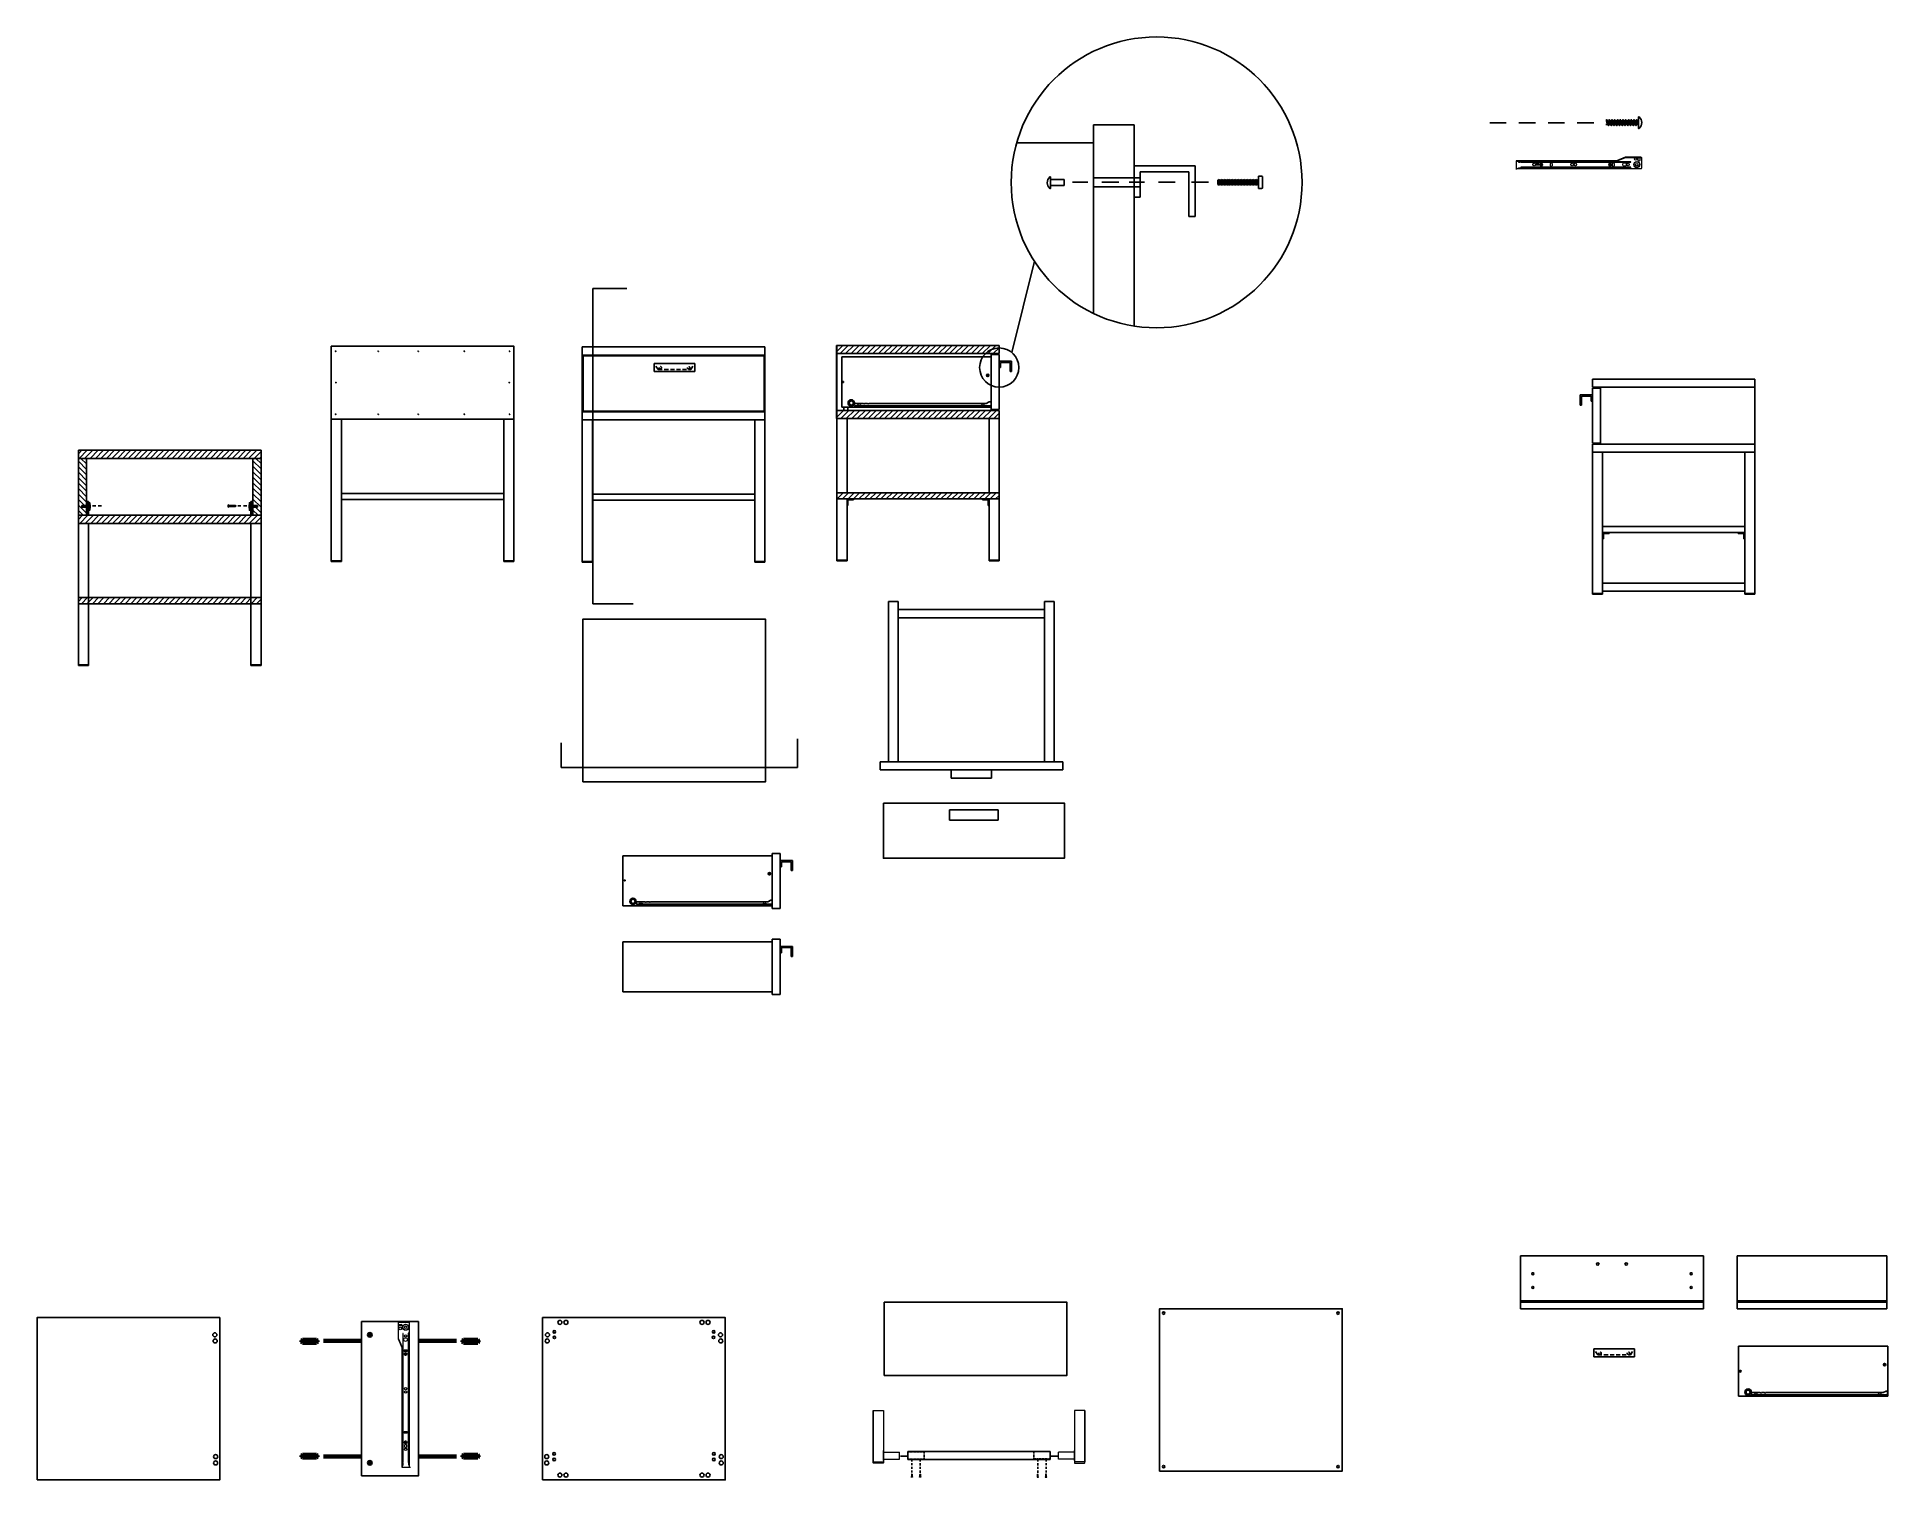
# Model space of a CAD drawing. Header units: millimetres. Extents: x 2356 to 2812, y 1436 to 1791.
import ezdxf

# ---------------------------------------------------------------- set-up
doc = ezdxf.new("R2010")
doc.units = ezdxf.units.MM
doc.linetypes.add('DASHDOT', pattern=[1, 0.5, -0.25, 0, -0.25])
doc.linetypes.add('HIDDEN', pattern=[0.375, 0.25, -0.125])
for name, color, linetype in [('A-FURN', 7, 'Continuous'), ('IN-FURN', 3, 'Continuous'), ('IN-FURN-STOR', 104, 'Continuous'), ('IN-FURN-WKSF', 4, 'Continuous'), ('linee di prosp', 6, 'Continuous'), ('linee in prospettp', 252, 'Continuous'), ('viti e cerniere', 3, 'Continuous')]:
    doc.layers.add(name, color=color, linetype=linetype)
doc.layers.add('quote', color=1, linetype='Continuous', lineweight=15)
doc.layers.add('Simbologia', color=8, linetype='DASHDOT', lineweight=18)

# ---------------------------------------------------------------- blocks, each defined once
blk = doc.blocks.new('incastro vite')
at = {"layer": 'viti e cerniere'}
for p, q in [((55.801, 429.174), (55.801, 429.985)), ((55.801, 427.736), (55.801, 428.548)), ((55.801, 426.299), (55.801, 427.11)), ((55.801, 424.861), (55.801, 425.672)), ((55.876, 424.191), (55.876, 424.267)), ((55.876, 424.055), (55.876, 424.131)), ((55.876, 423.919), (55.876, 423.996)), ((55.876, 423.784), (55.876, 423.86)), ((55.876, 423.648), (55.876, 423.725)), ((55.876, 423.513), (55.876, 423.589)), ((55.876, 423.377), (55.876, 423.454)), ((55.876, 423.241), (55.876, 423.318)), ((55.876, 423.106), (55.876, 423.182)), ((55.69, 422.885), (55.69, 422.961)), ((55.69, 422.749), (55.69, 422.826)), ((55.69, 422.665), (55.69, 422.69)), ((55.876, 422.97), (55.876, 423.047)), ((55.876, 422.835), (55.876, 422.911)), ((55.876, 422.699), (55.876, 422.776))]:
    blk.add_line(p, q, dxfattribs=at)
for points in [[(55.933, 424.131), (55.876, 424.191), (55.69, 424.24), (55.633, 424.24), (55.933, 424.131), (55.876, 424.131), (55.69, 424.181), (55.633, 424.24)], [(55.933, 423.996), (55.876, 424.055), (55.69, 424.105), (55.633, 424.105), (55.933, 423.996), (55.876, 423.996), (55.69, 424.046), (55.633, 424.105)], [(55.933, 423.86), (55.876, 423.919), (55.69, 423.969), (55.633, 423.969), (55.933, 423.86), (55.876, 423.86), (55.69, 423.91), (55.633, 423.969)], [(55.933, 423.725), (55.876, 423.784), (55.69, 423.834), (55.633, 423.834), (55.933, 423.725), (55.876, 423.725), (55.69, 423.775), (55.633, 423.834)], [(55.933, 423.589), (55.876, 423.648), (55.69, 423.698), (55.633, 423.698), (55.933, 423.589), (55.876, 423.589), (55.69, 423.639), (55.633, 423.698)], [(55.933, 423.454), (55.876, 423.513), (55.69, 423.563), (55.633, 423.563), (55.933, 423.454), (55.876, 423.454), (55.69, 423.503), (55.633, 423.563)], [(55.933, 423.318), (55.876, 423.377), (55.69, 423.427), (55.633, 423.427), (55.933, 423.318), (55.876, 423.318), (55.69, 423.368), (55.633, 423.427)], [(55.933, 423.182), (55.876, 423.241), (55.69, 423.291), (55.633, 423.291), (55.933, 423.182), (55.876, 423.182), (55.69, 423.232), (55.633, 423.291)], [(55.933, 423.047), (55.876, 423.106), (55.69, 423.156), (55.633, 423.156), (55.933, 423.047), (55.876, 423.047), (55.69, 423.097), (55.633, 423.156)], [(55.933, 422.911), (55.876, 422.97), (55.69, 423.02), (55.633, 423.02), (55.933, 422.911), (55.876, 422.911), (55.69, 422.961), (55.633, 423.02)], [(55.933, 422.776), (55.876, 422.835), (55.69, 422.885), (55.633, 422.885), (55.933, 422.776), (55.876, 422.776), (55.69, 422.826), (55.633, 422.885)], [(55.909, 422.665), (55.876, 422.699), (55.69, 422.749), (55.633, 422.749), (55.864, 422.665)], [(55.783, 422.665), (55.69, 422.69), (55.633, 422.749)]]:
    blk.add_lwpolyline(points, dxfattribs=at)
blk.add_lwpolyline([(55.5, 422.665), (55.5, 422.628, 0.451416), (56.066, 422.628), (56.066, 422.665)], format="xyb", close=True, dxfattribs=at)
blk = doc.blocks.new('binariocomodinoprosp')
at = {"layer": 'linee di prosp'}
for p, q in [((-0.03, 3.14), (-0.03, 0.02)), ((0, 3.16), (0.47, 3.16)), ((0, 0), (0.47, 0)), ((0.1, 0.12), (0.1, 3.02)), ((0.47, 3.02), (0.1, 3.02)), ((0.1, 3.02), (0.23, 2.72)), ((0.23, 1.45), (0.1, 0.12)), ((0.47, 0.12), (0.1, 0.12)), ((0.23, 2.72), (0.23, 1.45)), ((0.47, 3.16), (0.47, 3.02)), ((0.47, 0), (0.47, 0.12))]:
    blk.add_line(p, q, dxfattribs=at)
for points in [[(0.39, 2.26), (0.18, 2.26), (0.18, 1.63), (0.39, 1.63)], [(0.82, 1.58), (0.92, 1.58), (0.92, 2.33), (0.82, 2.33)]]:
    blk.add_lwpolyline(points, dxfattribs=at)
blk.add_lwpolyline([(0.39, 2.87), (0.82, 2.87), (0.82, 1.03), (0.39, 1.03)], close=True, dxfattribs=at)
for centre, start, end in [((0, 3.13), 87.1352, 172.8843), ((0, 0.03), 198.031, 272.8648)]:
    blk.add_arc(centre, 0.0309, start, end, dxfattribs=at)
at = {"layer": 'linee in prospettp'}
for p, q in [((0.47, 2.87), (0.47, 3.02)), ((0.47, 0.12), (0.47, 1.03))]:
    blk.add_line(p, q, dxfattribs=at)

msp = doc.modelspace()

# ---------------------------------------------------------------- hatches: boundary and pattern name
at = {"layer": 'IN-FURN-STOR'}
h = msp.add_hatch(dxfattribs=at)
h.set_pattern_fill('ANSI31', color=256, scale=0.3)
h.paths.add_polyline_path([(2593.16, 1715.42), (2553.17, 1715.42), (2553.17, 1713.42), (2593.16, 1713.42)])
h.paths.add_polyline_path([(2593.16, 1699.42), (2553.17, 1699.42), (2553.17, 1697.42), (2593.16, 1697.42)])
h = msp.add_hatch(dxfattribs=at)
h.set_pattern_fill('ANSI31', color=256, scale=0.3)
h.paths.add_polyline_path([(2411.33, 1689.61), (2366.33, 1689.61), (2366.33, 1687.61), (2411.33, 1687.61)])
h.paths.add_polyline_path([(2411.33, 1673.61), (2366.33, 1673.61), (2366.33, 1671.61), (2411.33, 1671.61)])
h.paths.add_polyline_path([(2368.83, 1653.33), (2366.33, 1653.33), (2366.33, 1651.83), (2368.83, 1651.83)])
h.paths.add_polyline_path([(2408.83, 1653.33), (2368.83, 1653.33), (2368.83, 1651.83), (2408.83, 1651.83)])
h.paths.add_polyline_path([(2411.33, 1653.33), (2408.83, 1653.33), (2408.83, 1651.83), (2411.33, 1651.83)])
h = msp.add_hatch(dxfattribs=at)
h.set_pattern_fill('ANSI31', color=256, scale=0.3, angle=90)
h.paths.add_polyline_path([(2411.33, 1687.61), (2409.33, 1687.61), (2409.33, 1673.61), (2411.33, 1673.61)])
h.paths.add_polyline_path([(2368.33, 1687.61), (2366.33, 1687.61), (2366.33, 1673.61), (2368.33, 1673.61), (2368.33, 1673.83), (2368.31, 1673.83), (2368.31, 1676.99), (2368.33, 1676.99)])
h = msp.add_hatch(dxfattribs=at)
h.set_pattern_fill('ANSI31', color=256, scale=0.3)
h.paths.add_polyline_path([(2593.16, 1679.14), (2553.17, 1679.15), (2553.17, 1677.65), (2593.16, 1677.64)])

# ---------------------------------------------------------------- linework, layer by layer
at = {"lineweight": 5}
for p, q in [((2742.97, 1760.8), (2742.97, 1760.9)), ((2747.43, 1761.72), (2751.34, 1761.72)), ((2445.22, 1470.83), (2445.22, 1474.75)), ((2446.15, 1466.37), (2446.05, 1466.37))]:
    msp.add_line(p, q, dxfattribs=at)
for p, q in [((2626.37, 1759.71), (2641.39, 1759.71)), ((2627.87, 1758.21), (2639.89, 1758.21)), ((2627.87, 1758.21), (2627.87, 1751.95)), ((2639.89, 1747.21), (2639.89, 1758.21)), ((2641.39, 1747.21), (2641.39, 1759.71)), ((2627.87, 1751.95), (2626.37, 1751.95)), ((2641.39, 1747.21), (2639.89, 1747.21)), ((2473.62, 1715.25), (2428.62, 1715.25)), ((2428.62, 1715.25), (2428.62, 1662.25)), ((2428.62, 1715.25), (2428.62, 1713.25)), ((2473.62, 1662.25), (2473.62, 1715.25)), ((2535.45, 1715.08), (2490.45, 1715.08)), ((2490.45, 1715.08), (2490.45, 1662.08)), ((2490.45, 1715.08), (2490.45, 1713.08)), ((2535.45, 1662.08), (2535.45, 1715.08)), ((2593.16, 1715.42), (2553.16, 1715.42)), ((2553.16, 1715.42), (2553.16, 1662.42)), ((2553.17, 1662.42), (2553.17, 1715.42)), ((2593.16, 1713.42), (2593.16, 1715.42)), ((2490.45, 1713.08), (2535.45, 1713.08)), ((2593.16, 1713.42), (2553.16, 1713.42)), ((2591.16, 1713.21), (2591.16, 1713.42)), ((2593.16, 1713.21), (2591.16, 1713.21)), ((2591.16, 1713.21), (2591.16, 1699.63)), ((2593.16, 1699.63), (2593.16, 1713.21)), ((2593.16, 1713.21), (2593.16, 1699.63)), ((2593.16, 1711.54), (2596.17, 1711.54)), ((2593.46, 1709.99), (2593.16, 1709.99)), ((2593.46, 1711.24), (2595.87, 1711.24)), ((2593.46, 1711.24), (2593.46, 1709.99)), ((2595.87, 1709.04), (2595.87, 1711.24)), ((2596.17, 1709.04), (2596.17, 1711.54)), ((2596.17, 1709.04), (2595.87, 1709.04)), ((2739.29, 1705.14), (2739.29, 1707.14)), ((2739.29, 1707.14), (2779.29, 1707.14)), ((2739.29, 1705.14), (2779.29, 1705.14)), ((2741.29, 1704.92), (2741.29, 1705.14)), ((2779.29, 1707.14), (2779.29, 1654.14)), ((2779.29, 1654.14), (2779.29, 1707.14)), ((2739.29, 1703.25), (2736.29, 1703.25)), ((2736.29, 1700.75), (2736.29, 1703.25)), ((2736.29, 1700.75), (2736.59, 1700.75)), ((2738.99, 1702.95), (2736.59, 1702.95)), ((2736.59, 1700.75), (2736.59, 1702.95)), ((2738.99, 1702.95), (2738.99, 1701.7)), ((2738.99, 1701.7), (2739.29, 1701.7)), ((2739.29, 1691.34), (2739.29, 1704.92)), ((2739.29, 1704.92), (2741.29, 1704.92)), ((2739.29, 1704.92), (2739.29, 1691.34)), ((2741.29, 1704.92), (2741.29, 1691.34)), ((2428.62, 1699.25), (2428.62, 1697.25)), ((2428.62, 1697.25), (2473.62, 1697.25)), ((2428.62, 1697.25), (2451.12, 1697.25)), ((2431.12, 1662.25), (2431.12, 1697.25)), ((2471.12, 1662.25), (2471.12, 1697.25)), ((2473.62, 1699.25), (2473.62, 1678.97)), ((2490.45, 1699.08), (2535.45, 1699.08)), ((2490.45, 1699.08), (2490.45, 1697.08)), ((2490.45, 1697.08), (2535.45, 1697.08)), ((2492.95, 1662.08), (2492.95, 1697.08)), ((2532.95, 1662.08), (2532.95, 1697.08)), ((2535.45, 1699.08), (2535.45, 1678.8)), ((2593.16, 1699.42), (2553.16, 1699.42)), ((2593.16, 1697.42), (2553.16, 1697.42)), ((2555.67, 1679.15), (2555.67, 1697.42)), ((2590.66, 1679.15), (2590.66, 1697.42)), ((2593.16, 1699.63), (2591.16, 1699.63)), ((2591.16, 1699.63), (2591.16, 1699.42)), ((2593.16, 1662.42), (2593.16, 1699.42)), ((2593.16, 1662.42), (2593.16, 1697.42)), ((2411.33, 1689.61), (2366.33, 1689.61)), ((2366.33, 1689.61), (2366.33, 1636.61)), ((2366.33, 1689.61), (2366.33, 1687.61)), ((2366.33, 1687.61), (2411.33, 1687.61)), ((2411.33, 1636.61), (2411.33, 1689.61)), ((2739.29, 1691.34), (2741.29, 1691.34)), ((2739.29, 1654.14), (2739.29, 1691.13)), ((2739.29, 1691.13), (2779.29, 1691.13)), ((2739.29, 1689.14), (2779.29, 1689.14)), ((2739.29, 1654.14), (2739.29, 1689.14)), ((2741.29, 1691.34), (2741.29, 1691.13)), ((2741.79, 1654.14), (2741.79, 1689.14)), ((2776.79, 1654.14), (2776.79, 1689.14)), ((2428.62, 1678.97), (2428.62, 1677.47)), ((2471.12, 1678.97), (2431.12, 1678.97)), ((2490.45, 1678.8), (2490.45, 1677.3)), ((2532.95, 1678.8), (2492.95, 1678.8)), ((2590.66, 1679.15), (2555.67, 1679.15)), ((2366.33, 1673.61), (2411.33, 1673.61)), ((2366.33, 1673.61), (2366.33, 1671.61)), ((2411.33, 1673.61), (2411.33, 1653.33)), ((2431.12, 1677.47), (2471.12, 1677.47)), ((2492.95, 1677.3), (2532.95, 1677.3)), ((2555.67, 1662.42), (2555.67, 1677.65)), ((2590.66, 1677.65), (2555.67, 1677.65)), ((2555.67, 1676.05), (2555.9, 1676.05)), ((2555.9, 1676.05), (2555.9, 1677.41)), ((2557.26, 1677.41), (2555.9, 1677.41)), ((2557.26, 1677.65), (2557.26, 1677.41)), ((2589.07, 1677.65), (2589.07, 1677.41)), ((2589.07, 1677.41), (2590.43, 1677.41)), ((2590.43, 1676.05), (2590.43, 1677.41)), ((2590.66, 1676.05), (2590.43, 1676.05)), ((2590.66, 1662.42), (2590.66, 1677.65)), ((2366.33, 1671.61), (2411.33, 1671.61)), ((2368.83, 1636.61), (2368.83, 1671.61)), ((2408.83, 1636.61), (2408.83, 1671.61)), ((2741.79, 1670.86), (2776.79, 1670.86)), ((2741.79, 1669.36), (2776.79, 1669.36)), ((2742.03, 1667.77), (2742.03, 1669.12)), ((2743.38, 1669.12), (2742.03, 1669.12)), ((2743.38, 1669.36), (2743.38, 1669.12)), ((2775.2, 1669.36), (2775.2, 1669.12)), ((2775.2, 1669.12), (2776.55, 1669.12)), ((2776.55, 1667.77), (2776.55, 1669.12)), ((2741.79, 1667.77), (2742.03, 1667.77)), ((2776.79, 1667.77), (2776.55, 1667.77)), ((2428.62, 1662.42), (2431.12, 1662.42)), ((2428.62, 1662.25), (2431.12, 1662.25)), ((2428.62, 1662.25), (2431.12, 1662.25)), ((2471.12, 1662.42), (2473.62, 1662.42)), ((2471.12, 1662.25), (2473.62, 1662.25)), ((2473.62, 1662.25), (2471.12, 1662.25)), ((2490.45, 1662.25), (2492.95, 1662.25)), ((2490.45, 1662.08), (2492.95, 1662.08)), ((2490.45, 1662.08), (2492.95, 1662.08)), ((2532.95, 1662.25), (2535.45, 1662.25)), ((2532.95, 1662.08), (2535.45, 1662.08)), ((2535.45, 1662.08), (2532.95, 1662.08)), ((2555.67, 1662.59), (2553.17, 1662.59)), ((2555.67, 1662.42), (2553.17, 1662.42)), ((2553.17, 1662.42), (2555.67, 1662.42)), ((2593.16, 1662.59), (2590.66, 1662.59)), ((2593.16, 1662.42), (2590.66, 1662.42)), ((2590.66, 1662.42), (2593.16, 1662.42)), ((2411.33, 1653.33), (2366.33, 1653.33)), ((2366.33, 1653.33), (2366.33, 1651.83)), ((2366.33, 1651.83), (2411.33, 1651.83)), ((2739.29, 1654.31), (2741.79, 1654.31)), ((2739.29, 1654.14), (2741.79, 1654.14)), ((2741.79, 1654.14), (2739.29, 1654.14)), ((2776.79, 1654.31), (2779.29, 1654.31)), ((2776.79, 1654.14), (2779.29, 1654.14)), ((2779.29, 1654.14), (2776.79, 1654.14)), ((2535.59, 1607.99), (2535.59, 1647.99)), ((2366.33, 1636.78), (2368.83, 1636.78)), ((2408.83, 1636.78), (2411.33, 1636.78)), ((2366.33, 1636.61), (2368.83, 1636.61)), ((2366.33, 1636.61), (2368.83, 1636.61)), ((2408.83, 1636.61), (2411.33, 1636.61)), ((2411.33, 1636.61), (2408.83, 1636.61)), ((2535.59, 1607.99), (2490.59, 1607.99)), ((2586.92, 1601.04), (2580.92, 1601.04)), ((2580.92, 1601.04), (2580.92, 1598.54)), ((2592.92, 1601.04), (2586.92, 1601.04)), ((2592.92, 1598.54), (2592.92, 1601.04)), ((2580.92, 1598.54), (2592.92, 1598.54)), ((2539.24, 1590.34), (2537.24, 1590.34)), ((2537.24, 1590.34), (2537.24, 1576.76)), ((2539.24, 1590.34), (2539.24, 1576.76)), ((2539.24, 1588.59), (2542.25, 1588.59)), ((2539.54, 1587.04), (2539.24, 1587.04)), ((2539.54, 1588.29), (2541.95, 1588.29)), ((2539.54, 1588.29), (2539.54, 1587.04)), ((2541.95, 1586.09), (2541.95, 1588.29)), ((2542.25, 1586.09), (2542.25, 1588.59)), ((2542.25, 1586.09), (2541.95, 1586.09)), ((2539.24, 1576.76), (2537.24, 1576.76)), ((2539.24, 1569.17), (2537.24, 1569.17)), ((2537.24, 1569.17), (2537.24, 1555.59)), ((2539.24, 1569.17), (2539.24, 1555.59)), ((2539.24, 1567.42), (2542.25, 1567.42)), ((2539.54, 1565.87), (2539.24, 1565.87)), ((2539.54, 1567.12), (2541.95, 1567.12)), ((2539.54, 1567.12), (2539.54, 1565.87)), ((2541.95, 1564.92), (2541.95, 1567.12)), ((2542.25, 1564.92), (2541.95, 1564.92)), ((2542.25, 1564.92), (2542.25, 1567.42)), ((2539.24, 1555.59), (2537.24, 1555.59)), ((2677.64, 1438.18), (2677.64, 1478.18)), ((2401.15, 1435.99), (2401.15, 1475.99)), ((2525.69, 1435.99), (2525.69, 1475.99)), ((2812.07, 1468.96), (2812.07, 1456.62))]:
    msp.add_line(p, q)
for points in [[(2751.17, 1761.8), (2747.37, 1761.8), (2745.23, 1760.9), (2720.49, 1760.9), (2720.49, 1758.8)], [(2720.49, 1760.8), (2745.23, 1760.8), (2747.43, 1761.72)], [(2721.03, 1760.8), (2721.03, 1760.6), (2721.48, 1760.6), (2721.48, 1760.8)], [(2748.71, 1760.7), (2721.64, 1760.7), (2721.64, 1760.6), (2748.71, 1760.6), (2748.71, 1760.7)], [(2725.47, 1760.22), (2725.47, 1760.22), (2726.07, 1760.22)], [(2728.92, 1759.69), (2728.92, 1759.69), (2728.92, 1760.29)], [(2729.32, 1760.29), (2729.32, 1760.29), (2729.32, 1759.69)], [(2744.22, 1759.69), (2744.22, 1759.69), (2744.22, 1760.29)], [(2744.62, 1760.29), (2744.62, 1760.29), (2744.62, 1759.69)], [(2750.53, 1761.02), (2750.53, 1761.02), (2750.53, 1761.62)], [(2750.93, 1761.62), (2750.93, 1761.62), (2750.93, 1761.02)], [(2751.41, 1759.16), (2751.41, 1761.65)], [(2720.49, 1759), (2751.21, 1759)], [(2721.03, 1759), (2721.03, 1759.2), (2721.48, 1759.2), (2721.48, 1759)], [(2748.76, 1759.34), (2721.64, 1759.34), (2721.64, 1759.24), (2748.76, 1759.24), (2748.76, 1759.34)], [(2748.06, 1759.24), (2721.64, 1759.24), (2721.64, 1759.14), (2748.76, 1759.14), (2748.76, 1759.24)], [(2726.07, 1759.82), (2726.07, 1759.82), (2725.47, 1759.82)], [(2445.14, 1474.57), (2445.14, 1470.77), (2446.05, 1468.63), (2446.05, 1439.12), (2448.14, 1439.12)], [(2447.79, 1474.81), (2445.29, 1474.81)], [(2445.32, 1474.33), (2445.32, 1474.33), (2445.92, 1474.33)], [(2445.92, 1473.93), (2445.92, 1473.93), (2445.32, 1473.93)], [(2447.94, 1439.12), (2447.94, 1474.61)], [(2446.15, 1439.12), (2446.15, 1468.63), (2445.22, 1470.83)], [(2446.25, 1472.11), (2446.25, 1440.26), (2446.35, 1440.26), (2446.35, 1472.11), (2446.25, 1472.11)], [(2447.6, 1472.16), (2447.6, 1440.26), (2447.7, 1440.26), (2447.7, 1472.16), (2447.6, 1472.16)], [(2447.7, 1471.46), (2447.7, 1440.26), (2447.8, 1440.26), (2447.8, 1472.16), (2447.7, 1472.16)], [(2446.66, 1468.02), (2446.66, 1468.02), (2447.26, 1468.02)], [(2447.26, 1467.62), (2447.26, 1467.62), (2446.66, 1467.62)], [(2446.66, 1447.94), (2446.66, 1447.94), (2447.26, 1447.94)], [(2447.26, 1447.54), (2447.26, 1447.54), (2446.66, 1447.54)], [(2446.73, 1444.09), (2446.73, 1444.09), (2446.73, 1444.69)], [(2447.13, 1444.69), (2447.13, 1444.69), (2447.13, 1444.09)], [(2446.15, 1439.65), (2446.35, 1439.65), (2446.35, 1440.1), (2446.15, 1440.1)], [(2447.94, 1439.65), (2447.74, 1439.65), (2447.74, 1440.1), (2447.94, 1440.1)]]:
    msp.add_lwpolyline(points, dxfattribs=at)
for points in [[(2428.62, 1715.25), (2473.62, 1715.25), (2473.62, 1697.25), (2428.62, 1697.25)], [(2490.45, 1713.08), (2535.45, 1713.08), (2535.45, 1699.08), (2490.45, 1699.08)], [(2490.65, 1712.88), (2535.25, 1712.88), (2535.25, 1699.28), (2490.65, 1699.28)], [(2366.33, 1687.61), (2411.33, 1687.61), (2411.33, 1673.61), (2366.33, 1673.61)], [(2564.62, 1602.72), (2609.22, 1602.72), (2609.22, 1589.12), (2564.62, 1589.12)]]:
    msp.add_lwpolyline(points, close=True)
for centre, radius in [((2724.92, 1760.01), 0.3), ((2734.27, 1760.01), 0.3), ((2735.07, 1760.01), 0.3), ((2747.17, 1760.01), 0.442), ((2748.06, 1760.01), 0.3), ((2750.2, 1760), 0.749), ((2750.2, 1760), 0.685), ((2749.9, 1761.34), 0.3), ((2750.2, 1760), 0.295), ((2445.6, 1473.31), 0.3), ((2446.94, 1473.61), 0.749), ((2446.94, 1473.61), 0.685), ((2446.94, 1473.61), 0.295), ((2446.93, 1470.57), 0.442), ((2446.93, 1471.46), 0.3), ((2446.93, 1458.47), 0.3), ((2446.93, 1457.67), 0.3), ((2446.93, 1443.54), 0.3)]:
    msp.add_circle(centre, radius, dxfattribs=at)
for centre in [(2429.71, 1714.01), (2440.2, 1714.01), (2450.04, 1714.01), (2461.41, 1714.01), (2472.54, 1714.01), (2429.76, 1706.31), (2472.48, 1706.31), (2429.71, 1698.49), (2440.2, 1698.49), (2450.04, 1698.49), (2461.41, 1698.49), (2472.54, 1698.49)]:
    msp.add_circle(centre, 0.064)
for centre, radius, start, end in [((2725.65, 1760.02), 0.272, 132.5545, 227.4455), ((2725.88, 1760.02), 0.272, 312.5545, 47.4455), ((2729.12, 1760.1), 0.272, 42.5545, 137.4455), ((2744.42, 1760.1), 0.272, 42.5545, 137.4455), ((2750.73, 1761.44), 0.272, 42.5545, 137.4455), ((2750.73, 1761.2), 0.272, 222.5545, 317.4455), ((2751.23, 1761.62), 0.181, 8.2594, 96.5134), ((2729.12, 1759.87), 0.272, 222.5545, 317.4455), ((2744.42, 1759.87), 0.272, 222.5545, 317.4455), ((2751.23, 1759.18), 0.181, 263.4866, 351.7406), ((2445.32, 1474.63), 0.181, 98.2594, 186.5134), ((2445.51, 1474.13), 0.272, 132.5545, 227.4455), ((2445.74, 1474.13), 0.272, 312.5545, 47.4455), ((2447.76, 1474.63), 0.181, 353.4866, 81.7406), ((2446.84, 1467.82), 0.272, 132.5545, 227.4455), ((2447.07, 1467.82), 0.272, 312.5545, 47.4455), ((2446.84, 1447.74), 0.272, 132.5545, 227.4455), ((2447.07, 1447.74), 0.272, 312.5545, 47.4455), ((2446.93, 1444.5), 0.272, 42.5545, 137.4455), ((2446.93, 1444.27), 0.272, 222.5545, 317.4455)]:
    msp.add_arc(centre, radius, start, end, dxfattribs=at)
at = {"layer": 'IN-FURN'}
for p, q in [((2518.16, 1711.01), (2508.16, 1711.01)), ((2508.16, 1711.01), (2508.16, 1709.01)), ((2518.16, 1709.01), (2518.16, 1711.01)), ((2508.16, 1709.01), (2518.16, 1709.01)), ((2581.29, 1610.89), (2581.29, 1608.89)), ((2591.29, 1608.89), (2591.29, 1610.89)), ((2581.29, 1608.89), (2591.29, 1608.89)), ((2721.59, 1491.18), (2766.59, 1491.18)), ((2721.59, 1491.18), (2721.59, 1478.18)), ((2766.59, 1491.18), (2766.59, 1478.18)), ((2721.59, 1478.18), (2766.59, 1478.18)), ((2749.62, 1468.3), (2739.62, 1468.3)), ((2739.62, 1468.3), (2739.62, 1466.3)), ((2749.62, 1466.3), (2749.62, 1468.3)), ((2739.62, 1466.3), (2749.62, 1466.3))]:
    msp.add_line(p, q, dxfattribs=at)
at = {"layer": 'IN-FURN', "linetype": 'HIDDEN', "ltscale": 4}
for p, q in [((2509.16, 1709.51), (2508.16, 1711.01)), ((2517.16, 1709.51), (2518.16, 1711.01)), ((2509.16, 1709.51), (2517.16, 1709.51)), ((2740.62, 1466.8), (2739.62, 1468.3)), ((2748.62, 1466.8), (2749.62, 1468.3)), ((2740.62, 1466.8), (2748.62, 1466.8))]:
    msp.add_line(p, q, dxfattribs=at)
at = {"layer": 'IN-FURN-STOR', "color": 0}
for p, q in [((2616.4, 1769.78), (2616.37, 1767.7)), ((2626.37, 1769.78), (2616.4, 1769.78)), ((2626.37, 1720.21), (2626.37, 1769.78)), ((2743.2, 1769.87), (2743.33, 1770.8)), ((2744.01, 1770.8), (2743.63, 1770.8)), ((2744.69, 1770.8), (2744.31, 1770.8)), ((2745.37, 1770.8), (2744.98, 1770.8)), ((2746.04, 1770.8), (2745.66, 1770.8)), ((2746.72, 1770.8), (2746.34, 1770.8)), ((2747.4, 1770.8), (2747.02, 1770.8)), ((2748.08, 1770.8), (2747.7, 1770.8)), ((2748.76, 1770.8), (2748.37, 1770.8)), ((2749.43, 1770.8), (2749.05, 1770.8)), ((2616.37, 1765.39), (2597.48, 1765.39)), ((2616.37, 1767.7), (2616.37, 1723.33)), ((2609.12, 1756.29), (2609.12, 1754.8)), ((2613.28, 1755.63), (2611.23, 1755.63)), ((2614.99, 1755.63), (2613.28, 1755.63)), ((2618.42, 1755.63), (2622.58, 1755.63)), ((2627.21, 1755.63), (2625.16, 1755.63)), ((2628.93, 1755.63), (2627.21, 1755.63)), ((2632.35, 1755.63), (2636.51, 1755.63)), ((2640.53, 1755.63), (2644.68, 1755.63)), ((2647.04, 1755.12), (2647.04, 1756.12)), ((2657.04, 1754.12), (2657.04, 1757.12)), ((2626.37, 1751.95), (2626.37, 1720.21)), ((2596.27, 1713.7), (2601.83, 1736.18)), ((2493.04, 1720.07), (2493.04, 1651.82)), ((2553.16, 1715.42), (2553.11, 1715.42)), ((2553.11, 1715.42), (2553.11, 1697.43)), ((2591.16, 1712.6), (2554.35, 1712.6)), ((2554.35, 1712.6), (2554.35, 1700.26)), ((2553.11, 1697.43), (2553.11, 1697.42)), ((2553.11, 1697.42), (2553.17, 1697.42)), ((2591.16, 1700.26), (2554.35, 1700.26)), ((2366.33, 1689.61), (2366.33, 1687.61)), ((2366.33, 1687.61), (2368.33, 1687.61)), ((2368.33, 1687.61), (2368.33, 1673.61)), ((2411.33, 1687.61), (2409.33, 1687.61)), ((2409.33, 1687.61), (2409.33, 1673.61)), ((2368.33, 1676.01), (2367.2, 1676.01)), ((2367.2, 1676.01), (2367.2, 1675.6)), ((2367.2, 1675.6), (2368.33, 1675.6)), ((2409.33, 1676.01), (2410.47, 1676.01)), ((2410.47, 1675.6), (2409.33, 1675.6)), ((2410.47, 1676.01), (2410.47, 1675.6)), ((2741.79, 1654.9), (2741.79, 1656.9)), ((2741.79, 1656.9), (2776.79, 1656.9)), ((2776.79, 1656.9), (2776.79, 1654.9)), ((2568.29, 1652.39), (2565.89, 1652.39)), ((2604.29, 1648.39), (2604.29, 1652.39)), ((2606.7, 1652.39), (2604.29, 1652.39)), ((2776.79, 1654.9), (2741.79, 1654.9)), ((2537.24, 1589.73), (2500.43, 1589.73)), ((2500.43, 1589.73), (2500.43, 1577.39)), ((2537.24, 1577.39), (2500.43, 1577.39)), ((2537.24, 1568.56), (2500.43, 1568.56)), ((2500.43, 1568.56), (2500.43, 1556.22)), ((2537.24, 1556.22), (2500.43, 1556.22)), ((2811.75, 1491.23), (2774.94, 1491.23)), ((2774.94, 1491.23), (2774.94, 1478.18)), ((2811.75, 1491.23), (2811.75, 1478.18)), ((2811.75, 1478.18), (2774.94, 1478.18)), ((2812.07, 1468.96), (2775.26, 1468.96)), ((2775.26, 1468.96), (2775.26, 1456.62)), ((2812.07, 1456.62), (2775.26, 1456.62)), ((2811.98, 1457.88), (2811.98, 1456.93)), ((2568.84, 1441.88), (2570.37, 1441.88)), ((2570.67, 1443.02), (2605.67, 1443.02)), ((2570.67, 1443.02), (2570.67, 1441.02)), ((2605.67, 1441.02), (2570.67, 1441.02)), ((2605.67, 1443.02), (2605.67, 1441.02)), ((2607.5, 1441.88), (2605.97, 1441.88))]:
    msp.add_line(p, q, dxfattribs=at)
at = {"layer": 'IN-FURN-STOR'}
for p, q in [((2616.37, 1756.99), (2616.37, 1754.27)), ((2616.37, 1756.72), (2626.37, 1756.72)), ((2626.37, 1759.71), (2626.37, 1751.95)), ((2626.37, 1756.72), (2627.87, 1756.72)), ((2647.24, 1756.32), (2647.04, 1756.12)), ((2657.04, 1756.12), (2647.04, 1756.12)), ((2647.41, 1756.12), (2647.24, 1756.32)), ((2647.61, 1756.32), (2647.41, 1756.12)), ((2647.41, 1755.12), (2647.41, 1756.12)), ((2647.78, 1756.12), (2647.61, 1756.32)), ((2647.98, 1756.32), (2647.78, 1756.12)), ((2647.78, 1755.12), (2647.78, 1756.12)), ((2648.15, 1756.12), (2647.98, 1756.32)), ((2648.35, 1756.32), (2648.15, 1756.12)), ((2648.15, 1755.12), (2648.15, 1756.12)), ((2648.52, 1756.12), (2648.35, 1756.32)), ((2648.72, 1756.32), (2648.52, 1756.12)), ((2648.52, 1755.12), (2648.52, 1756.12)), ((2648.89, 1756.12), (2648.72, 1756.32)), ((2649.09, 1756.32), (2648.89, 1756.12)), ((2648.89, 1755.12), (2648.89, 1756.12)), ((2649.26, 1756.12), (2649.09, 1756.32)), ((2649.46, 1756.32), (2649.26, 1756.12)), ((2649.26, 1755.12), (2649.26, 1756.12)), ((2649.63, 1756.12), (2649.46, 1756.32)), ((2649.83, 1756.32), (2649.63, 1756.12)), ((2649.63, 1755.12), (2649.63, 1756.12)), ((2650.01, 1756.12), (2649.83, 1756.32)), ((2650.2, 1756.32), (2650.01, 1756.12)), ((2650.01, 1755.12), (2650.01, 1756.12)), ((2650.38, 1756.12), (2650.2, 1756.32)), ((2650.57, 1756.32), (2650.38, 1756.12)), ((2650.38, 1755.12), (2650.38, 1756.12)), ((2650.75, 1756.12), (2650.57, 1756.32)), ((2650.94, 1756.32), (2650.75, 1756.12)), ((2650.75, 1755.12), (2650.75, 1756.12)), ((2651.12, 1756.12), (2650.94, 1756.32)), ((2651.31, 1756.32), (2651.12, 1756.12)), ((2651.12, 1755.12), (2651.12, 1756.12)), ((2651.49, 1756.12), (2651.31, 1756.32)), ((2651.69, 1756.32), (2651.49, 1756.12)), ((2651.49, 1755.12), (2651.49, 1756.12)), ((2651.86, 1756.12), (2651.69, 1756.32)), ((2652.06, 1756.32), (2651.86, 1756.12)), ((2651.86, 1755.12), (2651.86, 1756.12)), ((2652.23, 1756.12), (2652.06, 1756.32)), ((2652.43, 1756.32), (2652.23, 1756.12)), ((2652.23, 1755.12), (2652.23, 1756.12)), ((2652.6, 1756.12), (2652.43, 1756.32)), ((2652.8, 1756.32), (2652.6, 1756.12)), ((2652.6, 1755.12), (2652.6, 1756.12)), ((2652.97, 1756.12), (2652.8, 1756.32)), ((2653.17, 1756.32), (2652.97, 1756.12)), ((2652.97, 1755.12), (2652.97, 1756.12)), ((2653.34, 1756.12), (2653.17, 1756.32)), ((2653.54, 1756.32), (2653.34, 1756.12)), ((2653.34, 1755.12), (2653.34, 1756.12)), ((2653.71, 1756.12), (2653.54, 1756.32)), ((2653.91, 1756.32), (2653.71, 1756.12)), ((2653.71, 1755.12), (2653.71, 1756.12)), ((2654.08, 1756.12), (2653.91, 1756.32)), ((2654.28, 1756.32), (2654.08, 1756.12)), ((2654.08, 1755.12), (2654.08, 1756.12)), ((2654.45, 1756.12), (2654.28, 1756.32)), ((2654.65, 1756.32), (2654.45, 1756.12)), ((2654.45, 1755.12), (2654.45, 1756.12)), ((2654.82, 1756.12), (2654.65, 1756.32)), ((2655.02, 1756.32), (2654.82, 1756.12)), ((2654.82, 1755.12), (2654.82, 1756.12)), ((2655.19, 1756.12), (2655.02, 1756.32)), ((2655.39, 1756.32), (2655.19, 1756.12)), ((2655.19, 1755.12), (2655.19, 1756.12)), ((2655.56, 1756.12), (2655.39, 1756.32)), ((2655.76, 1756.32), (2655.56, 1756.12)), ((2655.56, 1755.12), (2655.56, 1756.12)), ((2655.93, 1756.12), (2655.76, 1756.32)), ((2656.13, 1756.32), (2655.93, 1756.12)), ((2655.93, 1755.12), (2655.93, 1756.12)), ((2656.3, 1756.12), (2656.13, 1756.32)), ((2656.5, 1756.32), (2656.3, 1756.12)), ((2656.3, 1755.12), (2656.3, 1756.12)), ((2656.67, 1756.12), (2656.5, 1756.32)), ((2656.87, 1756.32), (2656.67, 1756.12)), ((2656.67, 1755.12), (2656.67, 1756.12)), ((2657.04, 1756.12), (2656.87, 1756.32)), ((2657.04, 1757.12), (2657.79, 1757.12)), ((2658.04, 1756.87), (2658.04, 1754.37)), ((2616.37, 1754.51), (2626.37, 1754.51)), ((2626.37, 1754.51), (2627.87, 1754.51)), ((2657.04, 1755.12), (2647.04, 1755.12)), ((2647.24, 1754.92), (2647.04, 1755.12)), ((2647.41, 1755.12), (2647.24, 1754.92)), ((2647.61, 1754.92), (2647.41, 1755.12)), ((2647.78, 1755.12), (2647.61, 1754.92)), ((2647.98, 1754.92), (2647.78, 1755.12)), ((2648.15, 1755.12), (2647.98, 1754.92)), ((2648.35, 1754.92), (2648.15, 1755.12)), ((2648.52, 1755.12), (2648.35, 1754.92)), ((2648.72, 1754.92), (2648.52, 1755.12)), ((2648.89, 1755.12), (2648.72, 1754.92)), ((2649.09, 1754.92), (2648.89, 1755.12)), ((2649.26, 1755.12), (2649.09, 1754.92)), ((2649.46, 1754.92), (2649.26, 1755.12)), ((2649.63, 1755.12), (2649.46, 1754.92)), ((2649.83, 1754.92), (2649.63, 1755.12)), ((2650.01, 1755.12), (2649.83, 1754.92)), ((2650.2, 1754.92), (2650.01, 1755.12)), ((2650.38, 1755.12), (2650.2, 1754.92)), ((2650.57, 1754.92), (2650.38, 1755.12)), ((2650.75, 1755.12), (2650.57, 1754.92)), ((2650.94, 1754.92), (2650.75, 1755.12)), ((2651.12, 1755.12), (2650.94, 1754.92)), ((2651.31, 1754.92), (2651.12, 1755.12)), ((2651.49, 1755.12), (2651.31, 1754.92)), ((2651.69, 1754.92), (2651.49, 1755.12)), ((2651.86, 1755.12), (2651.69, 1754.92)), ((2652.06, 1754.92), (2651.86, 1755.12)), ((2652.23, 1755.12), (2652.06, 1754.92)), ((2652.43, 1754.92), (2652.23, 1755.12)), ((2652.6, 1755.12), (2652.43, 1754.92)), ((2652.8, 1754.92), (2652.6, 1755.12)), ((2652.97, 1755.12), (2652.8, 1754.92)), ((2653.17, 1754.92), (2652.97, 1755.12)), ((2653.34, 1755.12), (2653.17, 1754.92)), ((2653.54, 1754.92), (2653.34, 1755.12)), ((2653.71, 1755.12), (2653.54, 1754.92)), ((2653.91, 1754.92), (2653.71, 1755.12)), ((2654.08, 1755.12), (2653.91, 1754.92)), ((2654.28, 1754.92), (2654.08, 1755.12)), ((2654.45, 1755.12), (2654.28, 1754.92)), ((2654.65, 1754.92), (2654.45, 1755.12)), ((2654.82, 1755.12), (2654.65, 1754.92)), ((2655.02, 1754.92), (2654.82, 1755.12)), ((2655.19, 1755.12), (2655.02, 1754.92)), ((2655.39, 1754.92), (2655.19, 1755.12)), ((2655.56, 1755.12), (2655.39, 1754.92)), ((2655.76, 1754.92), (2655.56, 1755.12)), ((2655.93, 1755.12), (2655.76, 1754.92)), ((2656.13, 1754.92), (2655.93, 1755.12)), ((2656.3, 1755.12), (2656.13, 1754.92)), ((2656.5, 1754.92), (2656.3, 1755.12)), ((2656.67, 1755.12), (2656.5, 1754.92)), ((2656.87, 1754.92), (2656.67, 1755.12)), ((2657.04, 1755.12), (2656.87, 1754.92)), ((2657.79, 1754.12), (2657.04, 1754.12)), ((2565.89, 1612.89), (2565.89, 1652.39)), ((2568.29, 1612.89), (2568.29, 1652.39)), ((2606.7, 1612.89), (2606.7, 1652.39)), ((2568.29, 1648.39), (2604.29, 1648.39)), ((2568.31, 1650.39), (2604.27, 1650.39)), ((2604.29, 1648.39), (2604.29, 1612.89)), ((2608.79, 1612.89), (2563.79, 1612.89)), ((2563.79, 1612.89), (2563.79, 1610.89)), ((2563.79, 1610.89), (2608.79, 1610.89)), ((2608.79, 1610.89), (2608.79, 1612.89))]:
    msp.add_line(p, q, dxfattribs=at)
at = {"layer": 'IN-FURN-STOR', "color": 5}
for p, q in [((2493.04, 1651.82), (2493.04, 1729.47)), ((2493.04, 1729.47), (2501.42, 1729.47)), ((2493.04, 1651.82), (2502.99, 1651.82)), ((2543.44, 1611.51), (2543.44, 1618.57)), ((2485.24, 1611.51), (2485.24, 1617.53)), ((2485.24, 1611.51), (2543.44, 1611.51))]:
    msp.add_line(p, q, dxfattribs=at)
at = {"layer": 'IN-FURN-STOR', "color": 6, "linetype": 'HIDDEN'}
for p, q in [((2574.63, 1442.89), (2574.63, 1441.2)), ((2601.71, 1442.89), (2601.71, 1441.2))]:
    msp.add_line(p, q, dxfattribs=at)
at = {"layer": 'IN-FURN-STOR', "color": 0}
for points in [[(2741.29, 1705.14), (2779.29, 1705.14), (2779.29, 1691.13), (2741.29, 1691.13)], [(2554.9, 1700.26), (2555.84, 1700.26), (2555.84, 1699.42), (2554.9, 1699.42)], [(2553.17, 1679.15), (2593.16, 1679.15), (2593.16, 1677.64), (2553.17, 1677.64)], [(2490.59, 1607.99), (2535.59, 1607.99), (2535.59, 1647.99), (2490.59, 1647.99)], [(2564.82, 1479.75), (2609.82, 1479.75), (2609.82, 1461.75), (2564.82, 1461.75)], [(2632.64, 1438.18), (2677.64, 1438.18), (2677.64, 1478.18), (2632.64, 1478.18)], [(2766.59, 1480.12), (2721.59, 1480.12), (2721.59, 1479.76), (2766.59, 1479.76)], [(2811.75, 1480.13), (2774.94, 1480.13), (2774.94, 1479.77), (2811.75, 1479.77)], [(2356.15, 1435.99), (2401.15, 1435.99), (2401.15, 1475.99), (2356.15, 1475.99)], [(2436.1, 1436.99), (2436.1, 1474.99), (2450.11, 1474.99), (2450.11, 1436.99)], [(2480.69, 1435.99), (2525.69, 1435.99), (2525.69, 1475.99), (2480.69, 1475.99)]]:
    msp.add_lwpolyline(points, close=True, dxfattribs=at)
for centre, radius in [((2631.93, 1755.6), 35.82), ((2593.16, 1709.99), 4.83), ((2554.68, 1706.43), 0.131), ((2500.92, 1583.68), 0.131), ((2724.59, 1486.8), 0.25), ((2763.59, 1486.8), 0.25), ((2724.59, 1483.41), 0.25), ((2763.59, 1483.41), 0.25), ((2633.66, 1477.09), 0.3), ((2676.61, 1477.09), 0.3), ((2483.57, 1472.47), 0.324), ((2484.94, 1474.8), 0.5), ((2486.43, 1474.8), 0.5), ((2519.95, 1474.8), 0.5), ((2521.44, 1474.8), 0.5), ((2522.82, 1472.47), 0.324), ((2399.96, 1471.74), 0.5), ((2400.03, 1470.25), 0.5), ((2481.82, 1470.25), 0.5), ((2481.89, 1471.74), 0.5), ((2483.59, 1471.13), 0.324), ((2522.8, 1471.13), 0.324), ((2524.5, 1471.74), 0.5), ((2524.57, 1470.25), 0.5), ((2775.71, 1462.79), 0.201), ((2400.14, 1440.19), 0.5), ((2400.15, 1441.75), 0.5), ((2481.7, 1441.75), 0.5), ((2481.7, 1440.19), 0.5), ((2483.5, 1442.41), 0.324), ((2483.52, 1441.06), 0.324), ((2522.86, 1441.06), 0.324), ((2522.88, 1442.41), 0.324), ((2524.68, 1441.75), 0.5), ((2524.68, 1440.19), 0.5), ((2484.94, 1437.19), 0.5), ((2486.43, 1437.19), 0.5), ((2519.95, 1437.19), 0.5), ((2521.44, 1437.19), 0.5), ((2633.66, 1439.26), 0.3), ((2676.61, 1439.26), 0.3)]:
    msp.add_circle(centre, radius, dxfattribs=at)
at = {"layer": 'IN-FURN-STOR'}
for centre, start, end in [((2657.79, 1756.87), 0, 90), ((2657.79, 1754.37), 270, 0)]:
    msp.add_arc(centre, 0.25, start, end, dxfattribs=at)
at = {"layer": 'IN-FURN-WKSF'}
for p, q in [((2557.66, 1700.57), (2562.8, 1700.57)), ((2557.7, 1701.17), (2559.66, 1701.17)), ((2559.66, 1701.17), (2559.89, 1701.03)), ((2559.89, 1701.03), (2559.95, 1701.03)), ((2559.95, 1701.03), (2560.01, 1701.17)), ((2560.01, 1701.17), (2560.66, 1701.17)), ((2560.66, 1701.17), (2560.89, 1701.03)), ((2560.95, 1701.03), (2560.89, 1701.03)), ((2560.95, 1701.03), (2561.01, 1701.17)), ((2561.01, 1701.17), (2562.8, 1701.17)), ((2562.8, 1701.17), (2589.16, 1701.17)), ((2562.8, 1700.57), (2591.16, 1700.57)), ((2503.9, 1577.82), (2509.04, 1577.82)), ((2503.94, 1578.42), (2505.9, 1578.42)), ((2505.9, 1578.42), (2506.12, 1578.28)), ((2506.12, 1578.28), (2506.19, 1578.28)), ((2506.19, 1578.28), (2506.25, 1578.42)), ((2506.25, 1578.42), (2506.9, 1578.42)), ((2506.9, 1578.42), (2507.12, 1578.28)), ((2507.19, 1578.28), (2507.12, 1578.28)), ((2507.19, 1578.28), (2507.25, 1578.42)), ((2507.25, 1578.42), (2509.04, 1578.42)), ((2509.04, 1578.42), (2535.4, 1578.42)), ((2509.04, 1577.82), (2537.24, 1577.82)), ((2778.57, 1456.93), (2783.7, 1456.93)), ((2778.6, 1457.53), (2780.57, 1457.53)), ((2780.57, 1457.53), (2780.79, 1457.39)), ((2780.79, 1457.39), (2780.86, 1457.39)), ((2780.86, 1457.39), (2780.92, 1457.53)), ((2780.92, 1457.53), (2781.57, 1457.53)), ((2781.57, 1457.53), (2781.79, 1457.39)), ((2781.86, 1457.39), (2781.79, 1457.39)), ((2781.86, 1457.39), (2781.92, 1457.53)), ((2781.92, 1457.53), (2783.7, 1457.53)), ((2783.7, 1457.53), (2810.07, 1457.53)), ((2783.7, 1456.93), (2811.98, 1456.93))]:
    msp.add_line(p, q, dxfattribs=at)
for points in [[(2589.16, 1701.17), (2589.95, 1701.17), (2590.7, 1701.52), (2591.16, 1701.52)], [(2535.4, 1578.42), (2536.19, 1578.42), (2536.93, 1578.77), (2537.24, 1578.77)], [(2810.07, 1457.53), (2810.86, 1457.53), (2811.6, 1457.88), (2811.98, 1457.88)]]:
    msp.add_lwpolyline(points, dxfattribs=at)
at = {"layer": 'IN-FURN-WKSF', "linetype": 'HIDDEN', "ltscale": 4}
for centre in [(2509.66, 1709.94), (2516.66, 1709.94), (2741.12, 1467.23), (2748.12, 1467.23)]:
    msp.add_circle(centre, 0.3, dxfattribs=at)
at = {"layer": 'IN-FURN-WKSF'}
for centre, radius in [((2556.71, 1701.27), 0.8), ((2556.71, 1701.27), 0.5), ((2558.66, 1700.87), 0.3), ((2589.16, 1700.87), 0.3), ((2502.95, 1578.52), 0.8), ((2502.95, 1578.52), 0.5), ((2504.9, 1578.12), 0.3), ((2535.4, 1578.12), 0.3), ((2740.59, 1489.18), 0.3), ((2747.59, 1489.18), 0.3), ((2777.61, 1457.63), 0.8), ((2777.61, 1457.63), 0.5), ((2779.57, 1457.23), 0.3), ((2810.07, 1457.23), 0.3)]:
    msp.add_circle(centre, radius, dxfattribs=at)
for centre in [(2557.77, 1700.86), (2504.01, 1578.11), (2778.67, 1457.23)]:
    msp.add_arc(centre, 0.313, 103.1879, 250.4633, dxfattribs=at)
at = {"layer": 'linee di prosp'}
for p, q in [((2409.3, 1677.01), (2408.83, 1677.01)), ((2408.83, 1677.01), (2408.83, 1676.86)), ((2408.83, 1676.86), (2409.2, 1676.86)), ((2408.83, 1673.84), (2408.83, 1673.96)), ((2408.83, 1673.96), (2409.2, 1673.96)), ((2409.31, 1673.84), (2408.83, 1673.84)), ((2409.2, 1676.86), (2409.08, 1676.56)), ((2409.08, 1676.56), (2409.08, 1675.3)), ((2409.08, 1675.3), (2409.2, 1673.96)), ((2409.2, 1673.96), (2409.2, 1676.86)), ((2409.33, 1676.98), (2409.33, 1673.86))]:
    msp.add_line(p, q, dxfattribs=at)
for points in [[(2408.48, 1675.42), (2408.39, 1675.42), (2408.39, 1676.17), (2408.48, 1676.17)], [(2408.91, 1676.1), (2409.12, 1676.1), (2409.12, 1675.47), (2408.91, 1675.47)]]:
    msp.add_lwpolyline(points, dxfattribs=at)
msp.add_lwpolyline([(2408.91, 1676.71), (2408.48, 1676.71), (2408.48, 1674.87), (2408.91, 1674.87)], close=True, dxfattribs=at)
for centre, start, end in [((2409.3, 1676.98), 7.1157, 92.8648), ((2409.31, 1673.87), 267.1352, 341.969)]:
    msp.add_arc(centre, 0.0309, start, end, dxfattribs=at)
at = {"layer": 'linee in prospettp'}
for p, q in [((2408.83, 1676.71), (2408.83, 1676.86)), ((2408.83, 1673.96), (2408.83, 1674.87))]:
    msp.add_line(p, q, dxfattribs=at)
at = {"layer": 'quote', "color": 0}
for p, q in [((2562.11, 1453.1), (2562.11, 1440.5)), ((2564.63, 1453.1), (2564.63, 1440.5)), ((2611.7, 1453.1), (2611.7, 1440.5)), ((2614.22, 1453.1), (2614.22, 1440.5))]:
    msp.add_line(p, q, dxfattribs=at)
at = {"layer": 'Simbologia', "linetype": 'Continuous'}
for p, q in [((2437.76, 1471.84), (2437.66, 1471.75)), ((2437.66, 1471.75), (2437.76, 1471.67)), ((2437.76, 1471.67), (2437.76, 1471.84)), ((2438.34, 1471.44), (2438.32, 1471.34)), ((2438.32, 1471.34), (2438.4, 1471.32)), ((2438.34, 1472.1), (2438.38, 1472.14)), ((2438.4, 1471.32), (2438.34, 1471.44)), ((2564.63, 1440.77), (2564.63, 1443.29)), ((2564.63, 1442.82), (2568.6, 1442.82)), ((2564.63, 1441.14), (2568.6, 1441.14)), ((2564.63, 1440.93), (2564.63, 1440.61)), ((2568.6, 1441.14), (2568.6, 1442.82)), ((2611.7, 1442.82), (2607.74, 1442.82)), ((2607.74, 1441.14), (2607.74, 1442.82)), ((2611.7, 1441.14), (2607.74, 1441.14)), ((2611.7, 1440.77), (2611.7, 1443.29)), ((2611.7, 1440.93), (2611.7, 1440.61)), ((2437.66, 1440.23), (2437.76, 1440.31)), ((2437.76, 1440.15), (2437.66, 1440.23)), ((2437.76, 1440.31), (2437.76, 1440.15)), ((2438.32, 1440.64), (2438.4, 1440.66)), ((2438.34, 1440.55), (2438.32, 1440.64)), ((2438.4, 1440.66), (2438.34, 1440.55)), ((2438.34, 1439.89), (2438.38, 1439.84)), ((2562.11, 1440.5), (2564.63, 1440.5)), ((2571.59, 1437.36), (2571.59, 1437.39)), ((2571.59, 1437.39), (2571.71, 1437.39)), ((2571.71, 1437.3), (2571.71, 1437.35)), ((2571.71, 1437.22), (2571.71, 1437.27)), ((2571.71, 1437.13), (2571.71, 1437.18)), ((2571.71, 1437.05), (2571.71, 1437.1)), ((2571.71, 1436.96), (2571.71, 1437.01)), ((2573.63, 1437.35), (2573.63, 1437.38)), ((2573.63, 1437.38), (2573.75, 1437.38)), ((2573.75, 1437.3), (2573.75, 1437.34)), ((2573.75, 1437.21), (2573.75, 1437.26)), ((2573.75, 1437.12), (2573.75, 1437.17)), ((2573.75, 1437.04), (2573.75, 1437.09)), ((2573.75, 1436.95), (2573.75, 1437)), ((2602.7, 1437.38), (2602.59, 1437.38)), ((2602.59, 1437.3), (2602.59, 1437.34)), ((2602.59, 1437.21), (2602.59, 1437.26)), ((2602.59, 1437.12), (2602.59, 1437.17)), ((2602.59, 1437.04), (2602.59, 1437.09)), ((2602.59, 1436.95), (2602.59, 1437)), ((2602.7, 1437.35), (2602.7, 1437.38)), ((2604.75, 1437.39), (2604.63, 1437.39)), ((2604.63, 1437.3), (2604.63, 1437.35)), ((2604.63, 1437.22), (2604.63, 1437.27)), ((2604.63, 1437.13), (2604.63, 1437.18)), ((2604.63, 1437.05), (2604.63, 1437.1)), ((2604.63, 1436.96), (2604.63, 1437.01)), ((2604.75, 1437.36), (2604.75, 1437.39)), ((2614.22, 1440.5), (2611.7, 1440.5))]:
    msp.add_line(p, q, dxfattribs=at)
at = {"layer": 'Simbologia', "color": 6, "linetype": 'HIDDEN'}
for p, q in [((2570.67, 1442.89), (2574.63, 1442.89)), ((2570.67, 1441.2), (2574.63, 1441.2)), ((2605.67, 1442.89), (2601.71, 1442.89)), ((2605.67, 1441.2), (2601.71, 1441.2))]:
    msp.add_line(p, q, dxfattribs=at)
at = {"layer": 'Simbologia', "linetype": 'Continuous'}
for points in [[(2564.51, 1440.12), (2562.24, 1440.12, -0.414214), (2562.11, 1440.25), (2562.11, 1453.14), (2564.63, 1453.14), (2564.63, 1440.25, -0.414214)], [(2611.83, 1440.12), (2614.1, 1440.12, 0.414214), (2614.22, 1440.25), (2614.22, 1453.14), (2611.7, 1453.14), (2611.7, 1440.25, 0.414214)]]:
    msp.add_lwpolyline(points, format="xyb", close=True, dxfattribs=at)
for points in [[(2571.47, 1436.69), (2571.47, 1436.74), (2571.83, 1436.74), (2571.83, 1436.69)], [(2573.51, 1436.68), (2573.51, 1436.73), (2573.87, 1436.73), (2573.87, 1436.68)], [(2602.82, 1436.68), (2602.82, 1436.73), (2602.47, 1436.73), (2602.47, 1436.68)], [(2604.87, 1436.69), (2604.87, 1436.74), (2604.51, 1436.74), (2604.51, 1436.69)]]:
    msp.add_lwpolyline(points, close=True, dxfattribs=at)
for centre, radius, start, end in [((2438.15, 1471.74), 0.401, 300.6136, 61.6468), ((2438.16, 1471.74), 0.456, 300.2499, 61.2994), ((2438.15, 1440.24), 0.401, 298.3532, 59.3864), ((2438.16, 1440.24), 0.456, 298.7006, 59.7501)]:
    msp.add_arc(centre, radius, start, end, dxfattribs=at)
at = {"layer": 'viti e cerniere'}
for p, q in [((2726.47, 1760.06), (2726.47, 1759.96)), ((2726.62, 1760.06), (2726.47, 1760.06)), ((2726.47, 1759.96), (2726.62, 1759.96)), ((2726.72, 1760.21), (2726.62, 1760.21)), ((2726.62, 1760.21), (2726.62, 1760.06)), ((2726.72, 1760.06), (2726.62, 1759.96)), ((2726.72, 1759.96), (2726.62, 1760.06)), ((2726.62, 1759.96), (2726.62, 1759.81)), ((2726.72, 1760.06), (2726.72, 1760.21)), ((2726.87, 1760.06), (2726.72, 1760.06)), ((2726.72, 1759.81), (2726.72, 1759.96)), ((2726.72, 1759.96), (2726.87, 1759.96)), ((2726.87, 1759.96), (2726.87, 1760.06)), ((2743.4, 1760.06), (2743.4, 1759.96)), ((2743.55, 1760.06), (2743.4, 1760.06)), ((2743.4, 1759.96), (2743.55, 1759.96)), ((2743.65, 1760.21), (2743.55, 1760.21)), ((2743.55, 1760.21), (2743.55, 1760.06)), ((2743.65, 1760.06), (2743.55, 1759.96)), ((2743.65, 1759.96), (2743.55, 1760.06)), ((2743.55, 1759.96), (2743.55, 1759.81)), ((2743.65, 1760.06), (2743.65, 1760.21)), ((2743.8, 1760.06), (2743.65, 1760.06)), ((2743.65, 1759.81), (2743.65, 1759.96)), ((2743.65, 1759.96), (2743.8, 1759.96)), ((2743.8, 1759.96), (2743.8, 1760.06)), ((2605.8, 1756.29), (2609.12, 1756.29)), ((2726.62, 1759.81), (2726.72, 1759.81)), ((2743.55, 1759.81), (2743.65, 1759.81)), ((2605.8, 1754.8), (2609.12, 1754.8)), ((2590.12, 1708.11), (2590.12, 1708.01)), ((2590.27, 1708.11), (2590.12, 1708.11)), ((2590.12, 1708.01), (2590.27, 1708.01)), ((2590.37, 1708.26), (2590.27, 1708.26)), ((2590.27, 1708.26), (2590.27, 1708.11)), ((2590.37, 1708.11), (2590.27, 1708.01)), ((2590.37, 1708.01), (2590.27, 1708.11)), ((2590.27, 1708.01), (2590.27, 1707.86)), ((2590.27, 1707.86), (2590.37, 1707.86)), ((2590.37, 1708.11), (2590.37, 1708.26)), ((2590.52, 1708.11), (2590.37, 1708.11)), ((2590.37, 1707.86), (2590.37, 1708.01)), ((2590.37, 1708.01), (2590.52, 1708.01)), ((2590.52, 1708.01), (2590.52, 1708.11)), ((2370.62, 1675.9), (2369.81, 1675.9)), ((2372.06, 1675.9), (2371.25, 1675.9)), ((2403.38, 1675.8), (2403.41, 1675.8)), ((2403.42, 1675.99), (2403.49, 1675.99)), ((2403.47, 1675.8), (2403.54, 1675.8)), ((2403.55, 1675.99), (2403.63, 1675.99)), ((2403.6, 1675.8), (2403.68, 1675.8)), ((2403.69, 1675.99), (2403.77, 1675.99)), ((2403.83, 1675.99), (2403.9, 1675.99)), ((2403.96, 1675.99), (2404.04, 1675.99)), ((2404.1, 1675.99), (2404.17, 1675.99)), ((2404.23, 1675.99), (2404.31, 1675.99)), ((2404.37, 1675.99), (2404.44, 1675.99)), ((2404.5, 1675.99), (2404.58, 1675.99)), ((2404.64, 1675.99), (2404.72, 1675.99)), ((2404.77, 1675.99), (2404.85, 1675.99)), ((2404.91, 1675.99), (2404.99, 1675.99)), ((2405.58, 1675.91), (2406.39, 1675.91)), ((2407.02, 1675.91), (2407.83, 1675.91)), ((2536.36, 1585.37), (2536.36, 1585.27)), ((2536.51, 1585.37), (2536.36, 1585.37)), ((2536.36, 1585.27), (2536.51, 1585.27)), ((2536.61, 1585.52), (2536.51, 1585.52)), ((2536.51, 1585.52), (2536.51, 1585.37)), ((2536.61, 1585.37), (2536.51, 1585.27)), ((2536.61, 1585.27), (2536.51, 1585.37)), ((2536.51, 1585.27), (2536.51, 1585.12)), ((2536.51, 1585.12), (2536.61, 1585.12)), ((2536.61, 1585.37), (2536.61, 1585.52)), ((2536.76, 1585.37), (2536.61, 1585.37)), ((2536.61, 1585.12), (2536.61, 1585.27)), ((2536.61, 1585.27), (2536.76, 1585.27)), ((2536.76, 1585.27), (2536.76, 1585.37)), ((2437.81, 1471.67), (2437.81, 1471.84)), ((2437.81, 1471.84), (2438.05, 1471.84)), ((2438.05, 1471.67), (2437.81, 1471.67)), ((2438.05, 1472.08), (2438.21, 1472.08)), ((2438.05, 1471.84), (2438.05, 1472.08)), ((2438.05, 1471.84), (2438.21, 1471.67)), ((2438.05, 1471.67), (2438.21, 1471.84)), ((2438.05, 1471.43), (2438.05, 1471.67)), ((2438.21, 1471.43), (2438.05, 1471.43)), ((2438.21, 1472.08), (2438.21, 1471.84)), ((2438.21, 1471.84), (2438.46, 1471.84)), ((2438.21, 1471.67), (2438.21, 1471.43)), ((2438.46, 1471.67), (2438.21, 1471.67)), ((2438.46, 1471.84), (2438.46, 1471.67)), ((2446.73, 1467.05), (2446.73, 1466.95)), ((2446.88, 1467.05), (2446.73, 1467.05)), ((2446.73, 1466.95), (2446.88, 1466.95)), ((2446.98, 1467.2), (2446.88, 1467.2)), ((2446.88, 1467.2), (2446.88, 1467.05)), ((2446.88, 1467.05), (2446.98, 1466.95)), ((2446.98, 1467.05), (2446.88, 1466.95)), ((2446.88, 1466.95), (2446.88, 1466.8)), ((2446.88, 1466.8), (2446.98, 1466.8)), ((2446.98, 1467.05), (2446.98, 1467.2)), ((2447.13, 1467.05), (2446.98, 1467.05)), ((2446.98, 1466.95), (2447.13, 1466.95)), ((2446.98, 1466.8), (2446.98, 1466.95)), ((2447.13, 1466.95), (2447.13, 1467.05)), ((2811.03, 1464.48), (2811.03, 1464.38)), ((2811.18, 1464.48), (2811.03, 1464.48)), ((2811.03, 1464.38), (2811.18, 1464.38)), ((2811.28, 1464.63), (2811.18, 1464.63)), ((2811.18, 1464.63), (2811.18, 1464.48)), ((2811.28, 1464.48), (2811.18, 1464.38)), ((2811.28, 1464.38), (2811.18, 1464.48)), ((2811.18, 1464.38), (2811.18, 1464.23)), ((2811.18, 1464.23), (2811.28, 1464.23)), ((2811.28, 1464.48), (2811.28, 1464.63)), ((2811.43, 1464.48), (2811.28, 1464.48)), ((2811.28, 1464.23), (2811.28, 1464.38)), ((2811.28, 1464.38), (2811.43, 1464.38)), ((2811.43, 1464.38), (2811.43, 1464.48)), ((2446.73, 1445.34), (2446.73, 1445.24)), ((2446.88, 1445.34), (2446.73, 1445.34)), ((2446.98, 1445.49), (2446.88, 1445.49)), ((2446.88, 1445.49), (2446.88, 1445.34)), ((2446.88, 1445.34), (2446.98, 1445.24)), ((2446.98, 1445.34), (2446.88, 1445.24)), ((2446.98, 1445.34), (2446.98, 1445.49)), ((2447.13, 1445.34), (2446.98, 1445.34)), ((2447.13, 1445.24), (2447.13, 1445.34)), ((2446.73, 1445.24), (2446.88, 1445.24)), ((2446.88, 1445.24), (2446.88, 1445.09)), ((2446.88, 1445.09), (2446.98, 1445.09)), ((2446.98, 1445.24), (2447.13, 1445.24)), ((2446.98, 1445.09), (2446.98, 1445.24)), ((2571.64, 1440.52), (2571.64, 1441.03)), ((2573.68, 1440.51), (2573.68, 1441.02)), ((2602.66, 1440.51), (2602.66, 1441.02)), ((2604.7, 1440.52), (2604.7, 1441.03)), ((2438.05, 1440.31), (2437.81, 1440.31)), ((2437.81, 1440.31), (2437.81, 1440.15)), ((2437.81, 1440.15), (2438.05, 1440.15)), ((2438.21, 1440.56), (2438.05, 1440.56)), ((2438.05, 1440.56), (2438.05, 1440.31)), ((2438.05, 1440.15), (2438.21, 1440.31)), ((2438.05, 1440.31), (2438.21, 1440.15)), ((2438.05, 1440.15), (2438.05, 1439.9)), ((2438.05, 1439.9), (2438.21, 1439.9)), ((2438.21, 1440.31), (2438.21, 1440.56)), ((2438.46, 1440.31), (2438.21, 1440.31)), ((2438.21, 1439.9), (2438.21, 1440.15)), ((2438.21, 1440.15), (2438.46, 1440.15)), ((2438.46, 1440.15), (2438.46, 1440.31)), ((2571.59, 1437.27), (2571.59, 1437.32)), ((2571.59, 1437.19), (2571.59, 1437.23)), ((2571.59, 1437.1), (2571.59, 1437.15)), ((2571.59, 1437.02), (2571.59, 1437.06)), ((2571.59, 1436.93), (2571.59, 1436.98)), ((2571.59, 1436.84), (2571.59, 1436.89)), ((2571.59, 1436.76), (2571.59, 1436.81)), ((2571.64, 1439.61), (2571.64, 1440.12)), ((2571.64, 1438.71), (2571.64, 1439.22)), ((2571.64, 1437.8), (2571.64, 1438.31)), ((2571.71, 1436.88), (2571.71, 1436.92)), ((2571.71, 1436.79), (2571.71, 1436.84)), ((2571.71, 1436.74), (2571.71, 1436.75)), ((2573.63, 1437.26), (2573.63, 1437.31)), ((2573.63, 1437.18), (2573.63, 1437.23)), ((2573.63, 1437.09), (2573.63, 1437.14)), ((2573.63, 1437.01), (2573.63, 1437.06)), ((2573.63, 1436.92), (2573.63, 1436.97)), ((2573.63, 1436.84), (2573.63, 1436.89)), ((2573.63, 1436.75), (2573.63, 1436.8)), ((2573.68, 1439.6), (2573.68, 1440.12)), ((2573.68, 1438.7), (2573.68, 1439.21)), ((2573.68, 1437.79), (2573.68, 1438.3)), ((2573.75, 1436.87), (2573.75, 1436.92)), ((2573.75, 1436.78), (2573.75, 1436.83)), ((2573.75, 1436.73), (2573.75, 1436.75)), ((2602.59, 1436.87), (2602.59, 1436.92)), ((2602.59, 1436.78), (2602.59, 1436.83)), ((2602.59, 1436.73), (2602.59, 1436.75)), ((2602.66, 1439.6), (2602.66, 1440.12)), ((2602.66, 1438.7), (2602.66, 1439.21)), ((2602.66, 1437.79), (2602.66, 1438.3)), ((2602.7, 1437.26), (2602.7, 1437.31)), ((2602.7, 1437.18), (2602.7, 1437.23)), ((2602.7, 1437.09), (2602.7, 1437.14)), ((2602.7, 1437.01), (2602.7, 1437.06)), ((2602.7, 1436.92), (2602.7, 1436.97)), ((2602.7, 1436.84), (2602.7, 1436.89)), ((2602.7, 1436.75), (2602.7, 1436.8)), ((2604.63, 1436.88), (2604.63, 1436.92)), ((2604.63, 1436.79), (2604.63, 1436.84)), ((2604.63, 1436.74), (2604.63, 1436.75)), ((2604.7, 1439.61), (2604.7, 1440.12)), ((2604.7, 1438.71), (2604.7, 1439.22)), ((2604.7, 1437.8), (2604.7, 1438.31)), ((2604.75, 1437.27), (2604.75, 1437.32)), ((2604.75, 1437.19), (2604.75, 1437.23)), ((2604.75, 1437.1), (2604.75, 1437.15)), ((2604.75, 1437.02), (2604.75, 1437.06)), ((2604.75, 1436.93), (2604.75, 1436.98)), ((2604.75, 1436.84), (2604.75, 1436.89)), ((2604.75, 1436.76), (2604.75, 1436.81))]:
    msp.add_line(p, q, dxfattribs=at)
at = {"layer": 'viti e cerniere', "linetype": 'ByBlock', "lineweight": 100}
for p, q in [((2421.51, 1470.5), (2421.3, 1470.32)), ((2421.3, 1469.98), (2421.3, 1470.32)), ((2421.3, 1469.98), (2421.51, 1469.8)), ((2421.51, 1470.5), (2425.01, 1470.5)), ((2421.51, 1469.8), (2421.51, 1470.5)), ((2424.31, 1470.32), (2421.51, 1470.32)), ((2424.31, 1470.15), (2421.51, 1470.15)), ((2424.47, 1469.97), (2421.51, 1469.97)), ((2425.01, 1469.8), (2421.51, 1469.8)), ((2424.31, 1470.32), (2425.01, 1470.32)), ((2425.01, 1470.15), (2424.31, 1470.15)), ((2424.31, 1470.15), (2424.31, 1470.15)), ((2425.01, 1469.97), (2424.47, 1469.97)), ((2425.01, 1470.5), (2425.22, 1470.32)), ((2425.01, 1469.8), (2425.01, 1470.5)), ((2425.22, 1469.98), (2425.01, 1469.8)), ((2425.01, 1469.8), (2425.01, 1469.97)), ((2425.22, 1469.98), (2425.22, 1470.32)), ((2426.71, 1470.24), (2436.1, 1470.24)), ((2459.5, 1470.24), (2450.11, 1470.24)), ((2461.2, 1470.5), (2460.99, 1470.32)), ((2460.99, 1469.98), (2460.99, 1470.32)), ((2460.99, 1469.98), (2461.2, 1469.8)), ((2464.7, 1470.5), (2461.2, 1470.5)), ((2461.2, 1469.8), (2461.2, 1470.5)), ((2461.89, 1470.32), (2461.2, 1470.32)), ((2461.2, 1470.15), (2461.89, 1470.15)), ((2461.2, 1469.8), (2461.2, 1469.97)), ((2461.2, 1469.97), (2461.74, 1469.97)), ((2461.2, 1469.8), (2464.7, 1469.8)), ((2461.74, 1469.97), (2464.7, 1469.97)), ((2461.89, 1470.32), (2464.7, 1470.32)), ((2461.89, 1470.15), (2461.89, 1470.15)), ((2461.89, 1470.15), (2464.7, 1470.15)), ((2464.7, 1470.5), (2464.91, 1470.32)), ((2464.7, 1469.8), (2464.7, 1470.5)), ((2464.91, 1469.98), (2464.7, 1469.8)), ((2464.91, 1469.98), (2464.91, 1470.32)), ((2421.3, 1442), (2421.51, 1442.19)), ((2421.3, 1442), (2421.3, 1441.66)), ((2421.51, 1441.49), (2421.3, 1441.66)), ((2425.01, 1442.19), (2421.51, 1442.19)), ((2421.51, 1442.19), (2421.51, 1441.49)), ((2424.47, 1442.01), (2421.51, 1442.01)), ((2424.31, 1441.84), (2421.51, 1441.84)), ((2424.31, 1441.66), (2421.51, 1441.66)), ((2421.51, 1441.49), (2425.01, 1441.49)), ((2425.01, 1441.84), (2424.31, 1441.84)), ((2424.31, 1441.84), (2424.31, 1441.84)), ((2424.31, 1441.66), (2425.01, 1441.66)), ((2425.01, 1442.01), (2424.47, 1442.01)), ((2425.22, 1442), (2425.01, 1442.19)), ((2425.01, 1442.19), (2425.01, 1441.49)), ((2425.01, 1442.19), (2425.01, 1442.01)), ((2425.01, 1441.49), (2425.22, 1441.66)), ((2425.22, 1442), (2425.22, 1441.66)), ((2426.71, 1441.74), (2436.1, 1441.74)), ((2459.5, 1441.74), (2450.11, 1441.74)), ((2460.99, 1442), (2461.2, 1442.19)), ((2460.99, 1442), (2460.99, 1441.66)), ((2461.2, 1441.49), (2460.99, 1441.66)), ((2461.2, 1442.19), (2464.7, 1442.19)), ((2461.2, 1442.19), (2461.2, 1441.49)), ((2461.2, 1442.19), (2461.2, 1442.01)), ((2461.2, 1442.01), (2461.74, 1442.01)), ((2461.2, 1441.84), (2461.89, 1441.84)), ((2461.89, 1441.66), (2461.2, 1441.66)), ((2464.7, 1441.49), (2461.2, 1441.49)), ((2461.74, 1442.01), (2464.7, 1442.01)), ((2461.89, 1441.84), (2461.89, 1441.84)), ((2461.89, 1441.84), (2464.7, 1441.84)), ((2461.89, 1441.66), (2464.7, 1441.66)), ((2464.91, 1442), (2464.7, 1442.19)), ((2464.7, 1442.19), (2464.7, 1441.49)), ((2464.7, 1441.49), (2464.91, 1441.66)), ((2464.91, 1442), (2464.91, 1441.66))]:
    msp.add_line(p, q, dxfattribs=at)
at = {"layer": 'viti e cerniere'}
for points in [[(2605.8, 1756.94), (2605.61, 1756.94, 0.451416), (2605.61, 1754.11), (2605.8, 1754.11)], [(2403.38, 1675.61), (2403.35, 1675.61, -0.451416), (2403.35, 1676.18), (2403.38, 1676.18)]]:
    msp.add_lwpolyline(points, format="xyb", close=True, dxfattribs=at)
for points in [[(2403.38, 1676.02), (2403.42, 1675.99), (2403.47, 1675.8), (2403.47, 1675.75), (2403.38, 1675.98)], [(2403.38, 1675.9), (2403.41, 1675.8), (2403.47, 1675.75)], [(2403.49, 1676.04), (2403.55, 1675.99), (2403.6, 1675.8), (2403.6, 1675.75), (2403.49, 1676.04), (2403.49, 1675.99), (2403.54, 1675.8), (2403.6, 1675.75)], [(2403.63, 1676.04), (2403.69, 1675.99), (2403.74, 1675.8), (2403.74, 1675.75), (2403.63, 1676.04), (2403.63, 1675.99), (2403.68, 1675.8), (2403.74, 1675.75)], [(2403.77, 1676.04), (2403.83, 1675.99), (2403.88, 1675.8), (2403.88, 1675.75), (2403.77, 1676.04), (2403.77, 1675.99), (2403.82, 1675.8), (2403.88, 1675.75)], [(2403.9, 1676.04), (2403.96, 1675.99), (2404.01, 1675.8), (2404.01, 1675.75), (2403.9, 1676.04), (2403.9, 1675.99), (2403.95, 1675.8), (2404.01, 1675.75)], [(2404.04, 1676.04), (2404.1, 1675.99), (2404.15, 1675.8), (2404.15, 1675.75), (2404.04, 1676.04), (2404.04, 1675.99), (2404.09, 1675.8), (2404.15, 1675.75)], [(2404.17, 1676.04), (2404.23, 1675.99), (2404.28, 1675.8), (2404.28, 1675.75), (2404.17, 1676.04), (2404.17, 1675.99), (2404.22, 1675.8), (2404.28, 1675.75)], [(2404.31, 1676.04), (2404.37, 1675.99), (2404.42, 1675.8), (2404.42, 1675.75), (2404.31, 1676.04), (2404.31, 1675.99), (2404.36, 1675.8), (2404.42, 1675.75)], [(2404.44, 1676.04), (2404.5, 1675.99), (2404.55, 1675.8), (2404.55, 1675.75), (2404.44, 1676.04), (2404.44, 1675.99), (2404.49, 1675.8), (2404.55, 1675.75)], [(2404.58, 1676.04), (2404.64, 1675.99), (2404.69, 1675.8), (2404.69, 1675.75), (2404.58, 1676.04), (2404.58, 1675.99), (2404.63, 1675.8), (2404.69, 1675.75)], [(2404.72, 1676.04), (2404.77, 1675.99), (2404.82, 1675.8), (2404.82, 1675.75), (2404.72, 1676.04), (2404.72, 1675.99), (2404.77, 1675.8), (2404.82, 1675.75)], [(2404.85, 1676.04), (2404.91, 1675.99), (2404.96, 1675.8), (2404.96, 1675.75), (2404.85, 1676.04), (2404.85, 1675.99), (2404.9, 1675.8), (2404.96, 1675.75)], [(2404.96, 1675.8), (2405.02, 1675.8), (2405.18, 1675.9), (2405.05, 1675.97)], [(2404.99, 1676.04), (2405.05, 1675.97), (2405.06, 1675.95), (2405.06, 1675.85), (2404.99, 1676.04), (2404.99, 1675.99), (2405.01, 1675.89), (2405.06, 1675.85)], [(2571.56, 1437.32), (2571.59, 1437.36), (2571.71, 1437.39), (2571.74, 1437.39), (2571.56, 1437.32), (2571.59, 1437.32), (2571.71, 1437.35), (2571.74, 1437.39)], [(2571.56, 1437.23), (2571.59, 1437.27), (2571.71, 1437.3), (2571.74, 1437.3), (2571.56, 1437.23), (2571.59, 1437.23), (2571.71, 1437.27), (2571.74, 1437.3)], [(2571.56, 1437.15), (2571.59, 1437.19), (2571.71, 1437.22), (2571.74, 1437.22), (2571.56, 1437.15), (2571.59, 1437.15), (2571.71, 1437.18), (2571.74, 1437.22)], [(2571.56, 1437.06), (2571.59, 1437.1), (2571.71, 1437.13), (2571.74, 1437.13), (2571.56, 1437.06), (2571.59, 1437.06), (2571.71, 1437.1), (2571.74, 1437.13)], [(2571.56, 1436.98), (2571.59, 1437.02), (2571.71, 1437.05), (2571.74, 1437.05), (2571.56, 1436.98), (2571.59, 1436.98), (2571.71, 1437.01), (2571.74, 1437.05)], [(2571.56, 1436.89), (2571.59, 1436.93), (2571.71, 1436.96), (2571.74, 1436.96), (2571.56, 1436.89), (2571.59, 1436.89), (2571.71, 1436.92), (2571.74, 1436.96)], [(2571.56, 1436.81), (2571.59, 1436.84), (2571.71, 1436.88), (2571.74, 1436.88), (2571.56, 1436.81), (2571.59, 1436.81), (2571.71, 1436.84), (2571.74, 1436.88)], [(2571.57, 1436.74), (2571.59, 1436.76), (2571.71, 1436.79), (2571.74, 1436.79), (2571.6, 1436.74)], [(2571.65, 1436.74), (2571.71, 1436.75), (2571.74, 1436.79)], [(2573.6, 1437.31), (2573.63, 1437.35), (2573.75, 1437.38), (2573.79, 1437.38), (2573.6, 1437.31), (2573.63, 1437.31), (2573.75, 1437.34), (2573.79, 1437.38)], [(2573.6, 1437.23), (2573.63, 1437.26), (2573.75, 1437.3), (2573.79, 1437.3), (2573.6, 1437.23), (2573.63, 1437.23), (2573.75, 1437.26), (2573.79, 1437.3)], [(2573.6, 1437.14), (2573.63, 1437.18), (2573.75, 1437.21), (2573.79, 1437.21), (2573.6, 1437.14), (2573.63, 1437.14), (2573.75, 1437.17), (2573.79, 1437.21)], [(2573.6, 1437.06), (2573.63, 1437.09), (2573.75, 1437.12), (2573.79, 1437.12), (2573.6, 1437.06), (2573.63, 1437.06), (2573.75, 1437.09), (2573.79, 1437.12)], [(2573.6, 1436.97), (2573.63, 1437.01), (2573.75, 1437.04), (2573.79, 1437.04), (2573.6, 1436.97), (2573.63, 1436.97), (2573.75, 1437), (2573.79, 1437.04)], [(2573.6, 1436.89), (2573.63, 1436.92), (2573.75, 1436.95), (2573.79, 1436.95), (2573.6, 1436.89), (2573.63, 1436.89), (2573.75, 1436.92), (2573.79, 1436.95)], [(2573.6, 1436.8), (2573.63, 1436.84), (2573.75, 1436.87), (2573.79, 1436.87), (2573.6, 1436.8), (2573.63, 1436.8), (2573.75, 1436.83), (2573.79, 1436.87)], [(2573.61, 1436.73), (2573.63, 1436.75), (2573.75, 1436.78), (2573.79, 1436.78), (2573.64, 1436.73)], [(2573.69, 1436.73), (2573.75, 1436.75), (2573.79, 1436.78)], [(2602.74, 1437.31), (2602.7, 1437.35), (2602.59, 1437.38), (2602.55, 1437.38), (2602.74, 1437.31), (2602.7, 1437.31), (2602.59, 1437.34), (2602.55, 1437.38)], [(2602.74, 1437.23), (2602.7, 1437.26), (2602.59, 1437.3), (2602.55, 1437.3), (2602.74, 1437.23), (2602.7, 1437.23), (2602.59, 1437.26), (2602.55, 1437.3)], [(2602.74, 1437.14), (2602.7, 1437.18), (2602.59, 1437.21), (2602.55, 1437.21), (2602.74, 1437.14), (2602.7, 1437.14), (2602.59, 1437.17), (2602.55, 1437.21)], [(2602.74, 1437.06), (2602.7, 1437.09), (2602.59, 1437.12), (2602.55, 1437.12), (2602.74, 1437.06), (2602.7, 1437.06), (2602.59, 1437.09), (2602.55, 1437.12)], [(2602.74, 1436.97), (2602.7, 1437.01), (2602.59, 1437.04), (2602.55, 1437.04), (2602.74, 1436.97), (2602.7, 1436.97), (2602.59, 1437), (2602.55, 1437.04)], [(2602.74, 1436.89), (2602.7, 1436.92), (2602.59, 1436.95), (2602.55, 1436.95), (2602.74, 1436.89), (2602.7, 1436.89), (2602.59, 1436.92), (2602.55, 1436.95)], [(2602.74, 1436.8), (2602.7, 1436.84), (2602.59, 1436.87), (2602.55, 1436.87), (2602.74, 1436.8), (2602.7, 1436.8), (2602.59, 1436.83), (2602.55, 1436.87)], [(2602.72, 1436.73), (2602.7, 1436.75), (2602.59, 1436.78), (2602.55, 1436.78), (2602.7, 1436.73)], [(2602.64, 1436.73), (2602.59, 1436.75), (2602.55, 1436.78)], [(2604.78, 1437.32), (2604.75, 1437.36), (2604.63, 1437.39), (2604.59, 1437.39), (2604.78, 1437.32), (2604.75, 1437.32), (2604.63, 1437.35), (2604.59, 1437.39)], [(2604.78, 1437.23), (2604.75, 1437.27), (2604.63, 1437.3), (2604.59, 1437.3), (2604.78, 1437.23), (2604.75, 1437.23), (2604.63, 1437.27), (2604.59, 1437.3)], [(2604.78, 1437.15), (2604.75, 1437.19), (2604.63, 1437.22), (2604.59, 1437.22), (2604.78, 1437.15), (2604.75, 1437.15), (2604.63, 1437.18), (2604.59, 1437.22)], [(2604.78, 1437.06), (2604.75, 1437.1), (2604.63, 1437.13), (2604.59, 1437.13), (2604.78, 1437.06), (2604.75, 1437.06), (2604.63, 1437.1), (2604.59, 1437.13)], [(2604.78, 1436.98), (2604.75, 1437.02), (2604.63, 1437.05), (2604.59, 1437.05), (2604.78, 1436.98), (2604.75, 1436.98), (2604.63, 1437.01), (2604.59, 1437.05)], [(2604.78, 1436.89), (2604.75, 1436.93), (2604.63, 1436.96), (2604.59, 1436.96), (2604.78, 1436.89), (2604.75, 1436.89), (2604.63, 1436.92), (2604.59, 1436.96)], [(2604.78, 1436.81), (2604.75, 1436.84), (2604.63, 1436.88), (2604.59, 1436.88), (2604.78, 1436.81), (2604.75, 1436.81), (2604.63, 1436.84), (2604.59, 1436.88)], [(2604.77, 1436.74), (2604.75, 1436.76), (2604.63, 1436.79), (2604.59, 1436.79), (2604.74, 1436.74)], [(2604.69, 1436.74), (2604.63, 1436.75), (2604.59, 1436.79)]]:
    msp.add_lwpolyline(points, dxfattribs=at)
for centre, radius in [((2726.67, 1760.01), 0.288), ((2743.6, 1760.01), 0.288), ((2590.32, 1708.06), 0.288), ((2536.56, 1585.32), 0.288), ((2438.13, 1471.75), 0.555), ((2446.93, 1467), 0.288), ((2811.23, 1464.43), 0.288), ((2446.93, 1445.29), 0.288), ((2438.13, 1440.23), 0.555)]:
    msp.add_circle(centre, radius, dxfattribs=at)

# ---------------------------------------------------------------- block references
at = {"layer": 'A-FURN', "xscale": -5, "yscale": 5, "zscale": 5, "rotation": 90}
msp.add_blockref('incastro vite', (4863.91, 2049.25), dxfattribs=at)
at = {"layer": 'linee in prospettp'}
msp.add_blockref('binariocomodinoprosp', (2368.33, 1673.83), dxfattribs=at)

doc.saveas('drawing.dxf')
